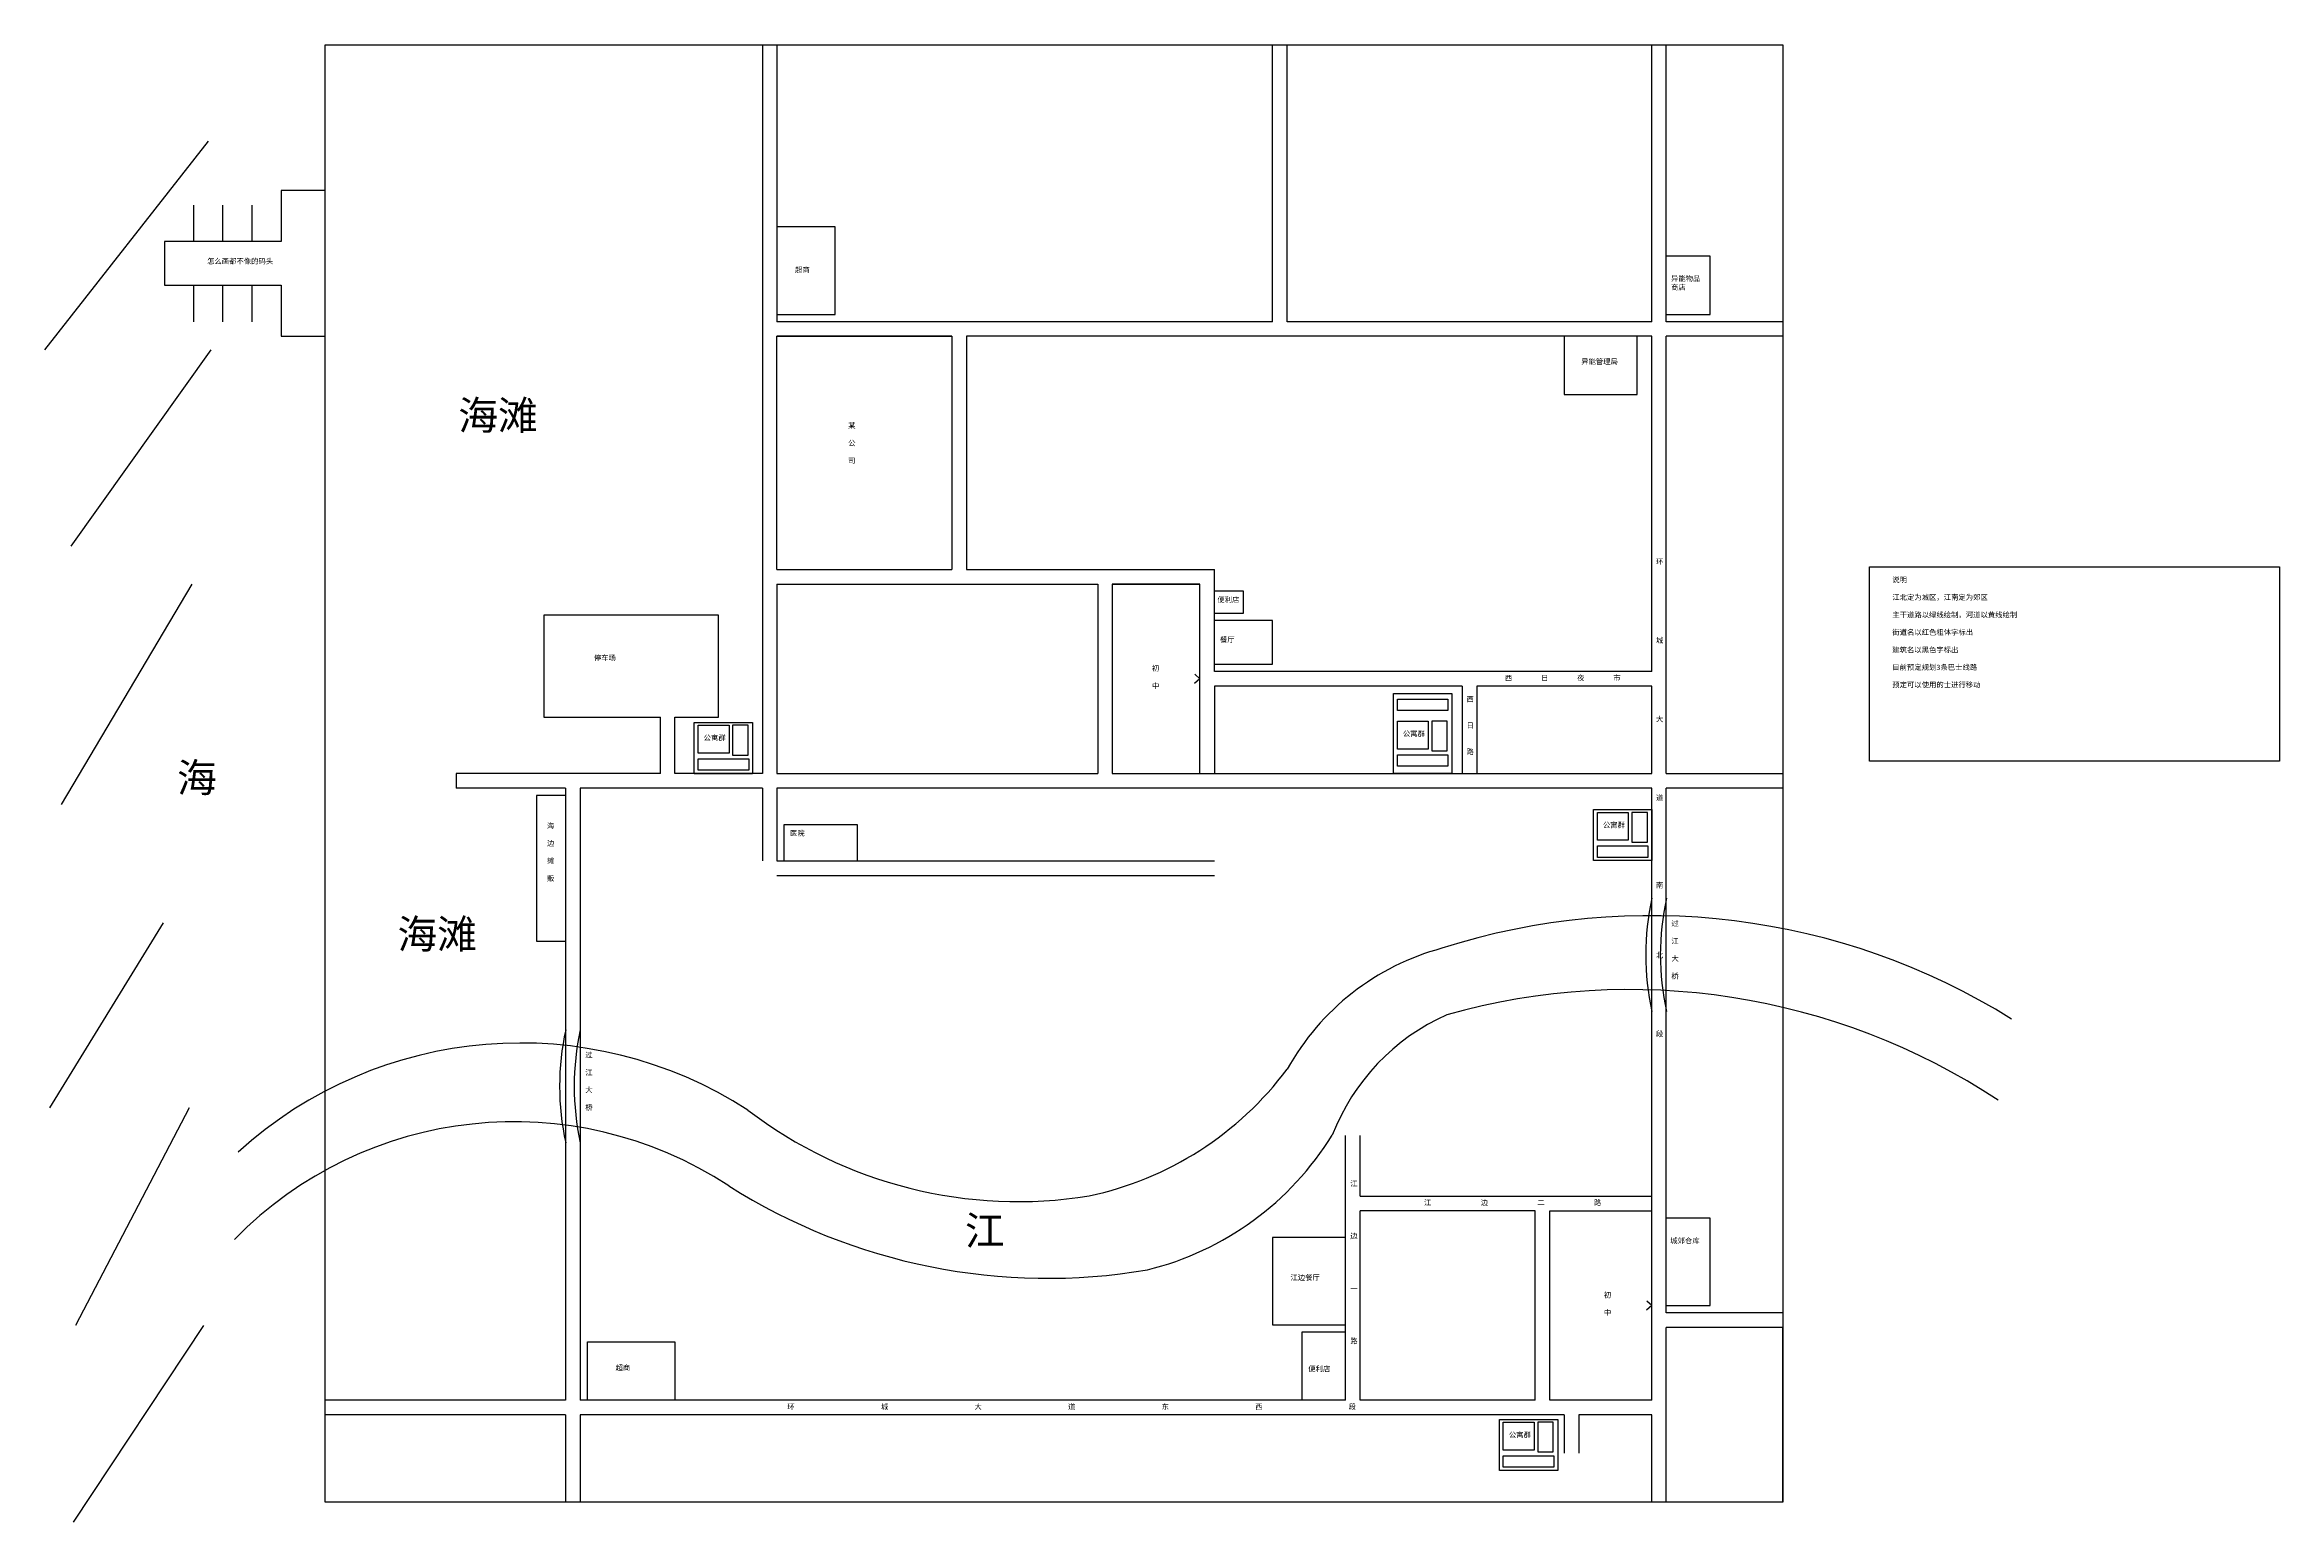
# Model space of a CAD drawing. Header units: millimetres. Extents: x 611 to 15939, y 1151 to 11288.
import ezdxf

# ---------------------------------------------------------------- set-up
doc = ezdxf.new("R2010")
doc.units = ezdxf.units.MM
doc.styles.get("Standard").update_dxf_attribs({"font": 'arial.ttf'})

msp = doc.modelspace()

# ---------------------------------------------------------------- linework, layer by layer
for p, q in [((2534, 1288), (2534, 11288)), ((2534, 11288), (12534, 11288)), ((2534, 11288), (5534, 11288)), ((5534, 11288), (5534, 6288)), ((5634, 11288), (5634, 9388)), ((9034, 9388), (9034, 11288)), ((9134, 9388), (9134, 11288)), ((11634, 9388), (11634, 11288)), ((11734, 9388), (11734, 11288)), ((12534, 11288), (12534, 1288)), ((1733, 10626), (611, 9196)), ((2534, 10288), (2234, 10288)), ((2234, 10288), (2234, 9938)), ((1634, 9938), (1634, 10188)), ((1834, 9938), (1834, 10188)), ((2034, 9938), (2034, 10188)), ((6034, 10038), (5634, 10038)), ((6034, 9438), (6034, 10038)), ((2234, 9938), (1434, 9938)), ((1434, 9938), (1434, 9638)), ((12034, 9838), (11734, 9838)), ((12034, 9438), (12034, 9838)), ((1434, 9638), (2234, 9638)), ((1634, 9388), (1634, 9638)), ((1834, 9388), (1834, 9638)), ((2034, 9388), (2034, 9638)), ((2234, 9638), (2234, 9288)), ((5634, 9438), (6034, 9438)), ((9034, 9388), (5634, 9388)), ((11634, 9388), (9134, 9388)), ((11734, 9438), (12034, 9438)), ((12534, 9388), (11734, 9388)), ((2234, 9288), (2534, 9288)), ((5634, 9288), (6834, 9288)), ((6834, 9288), (5634, 9288)), ((5634, 7688), (5634, 9288)), ((6834, 9288), (6834, 7688)), ((11634, 9288), (6934, 9288)), ((6934, 9288), (6934, 7688)), ((11034, 9288), (11034, 8888)), ((11634, 9288), (11034, 9288)), ((11534, 8888), (11534, 9288)), ((11634, 6988), (11634, 9288)), ((12534, 9288), (11734, 9288)), ((11734, 6288), (11734, 9288)), ((1750, 9196), (790, 7847)), ((11034, 8888), (11534, 8888)), ((5634, 7688), (6834, 7688)), ((6934, 7688), (8634, 7688)), ((8634, 6988), (8634, 7688)), ((1620, 7587), (725, 6075)), ((5634, 7588), (7834, 7588)), ((5634, 7588), (5634, 6288)), ((7834, 7588), (7834, 6288)), ((8534, 7588), (7934, 7588)), ((7934, 7588), (7934, 6288)), ((7934, 7588), (8534, 7588)), ((8534, 6288), (8534, 7588)), ((8834, 7538), (8634, 7538)), ((8834, 7388), (8834, 7538)), ((5234, 7374), (4034, 7374)), ((4034, 7374), (4034, 6674)), ((5234, 6674), (5234, 7374)), ((8634, 7388), (8834, 7388)), ((9034, 7338), (8634, 7338)), ((9034, 7038), (9034, 7338)), ((8534, 6938), (8499, 6906)), ((8534, 6938), (8500, 6969)), ((8634, 7038), (9034, 7038)), ((11634, 6988), (8634, 6988)), ((10334, 6888), (8634, 6888)), ((8634, 6888), (8634, 6288)), ((9862, 6638), (9862, 6838)), ((9862, 6838), (10262, 6838)), ((10262, 6838), (10262, 6638)), ((10334, 6888), (10334, 6288)), ((11634, 6888), (10434, 6888)), ((10434, 6888), (10434, 6288)), ((11634, 6288), (11634, 6888)), ((4034, 6674), (4834, 6674)), ((4834, 6288), (4834, 6674)), ((4934, 6288), (4934, 6674)), ((4934, 6674), (5234, 6674)), ((9862, 6288), (9862, 6638)), ((10262, 6638), (10262, 6288)), ((4834, 6288), (3434, 6288)), ((3434, 6288), (3434, 6188)), ((4834, 6288), (4284, 6288)), ((5534, 6288), (4934, 6288)), ((5284, 6288), (4934, 6288)), ((5067, 6288), (5467, 6288)), ((5534, 6288), (5484, 6288)), ((5634, 6288), (7834, 6288)), ((5634, 6288), (7834, 6288)), ((7934, 6288), (10334, 6288)), ((7934, 6288), (11634, 6288)), ((9862, 6288), (10262, 6288)), ((10262, 6288), (9862, 6288)), ((10434, 6288), (11634, 6288)), ((11734, 6288), (12534, 6288)), ((4184, 6188), (3434, 6188)), ((4184, 6138), (3984, 6138)), ((3984, 6138), (3984, 5138)), ((4184, 6188), (4184, 1988)), ((5534, 6188), (4284, 6188)), ((4284, 6188), (4284, 1988)), ((5534, 6188), (5534, 5688)), ((5634, 6188), (5634, 5688)), ((11634, 6188), (5634, 6188)), ((11634, 1988), (11634, 6188)), ((12534, 6188), (11734, 6188)), ((11734, 2588), (11734, 6188)), ((11634, 5691), (11634, 6041)), ((5684, 5688), (5684, 5938)), ((5684, 5938), (6184, 5938)), ((6184, 5938), (6184, 5688)), ((5634, 5688), (8634, 5688)), ((5634, 5688), (5684, 5688)), ((5634, 5588), (8634, 5588)), ((1424, 5263), (644, 3995)), ((3984, 5138), (4184, 5138)), ((1603, 3995), (823, 2500)), ((9534, 1988), (9534, 3805)), ((9634, 3388), (9634, 3805)), ((9634, 3388), (11634, 3388)), ((9634, 1988), (9634, 3288)), ((10834, 3288), (9634, 3288)), ((10834, 1988), (10834, 3288)), ((10934, 1988), (10934, 3288)), ((10934, 3288), (11634, 3288)), ((12034, 3238), (11734, 3238)), ((12034, 2638), (12034, 3238)), ((9534, 3105), (9034, 3105)), ((9034, 3105), (9034, 2505)), ((11634, 2638), (11599, 2606)), ((11634, 2638), (11600, 2669)), ((11734, 2588), (11734, 2638)), ((11734, 2638), (12034, 2638)), ((1701, 2500), (806, 1151)), ((9034, 2505), (9534, 2505)), ((9534, 2455), (9234, 2455)), ((9234, 2455), (9234, 1988)), ((12534, 2588), (11734, 2588)), ((11734, 1288), (11734, 2488)), ((12534, 2488), (11734, 2488)), ((12534, 1288), (12534, 2488)), ((4334, 1988), (4334, 2388)), ((4334, 2388), (4934, 2388)), ((4934, 2388), (4934, 1988)), ((4184, 1988), (2534, 1988)), ((4184, 1888), (2534, 1888)), ((4184, 1888), (4184, 1288)), ((9534, 1988), (4284, 1988)), ((4284, 1888), (4284, 1288)), ((11034, 1888), (4284, 1888)), ((10834, 1988), (9634, 1988)), ((10834, 1988), (9634, 1988)), ((11634, 1988), (10934, 1988)), ((11034, 1888), (11034, 1624)), ((11634, 1888), (11134, 1888)), ((11134, 1888), (11134, 1624)), ((11634, 1288), (11634, 1888)), ((12534, 1288), (2534, 1288))]:
    msp.add_line(p, q)
for points in [[(13127, 7706), (15939, 7706), (15939, 6373), (13127, 6373)], [(9890, 6798), (10236, 6798), (10236, 6721), (9890, 6721)], [(5067, 6638), (5467, 6638), (5467, 6288), (5067, 6288)], [(5094, 6619), (5305, 6619), (5305, 6428), (5094, 6428)], [(5436, 6619), (5330, 6619), (5330, 6415), (5436, 6415)], [(9890, 6647), (10100, 6647), (10100, 6455), (9890, 6455)], [(10232, 6647), (10126, 6647), (10126, 6443), (10232, 6443)], [(5094, 6389), (5440, 6389), (5440, 6311), (5094, 6311)], [(9890, 6416), (10236, 6416), (10236, 6338), (9890, 6338)], [(11234, 6041), (11634, 6041), (11634, 5691), (11234, 5691)], [(11262, 6021), (11472, 6021), (11472, 5830), (11262, 5830)], [(11604, 6021), (11498, 6021), (11498, 5818), (11604, 5818)], [(11262, 5791), (11608, 5791), (11608, 5713), (11262, 5713)], [(10589, 1857), (10989, 1857), (10989, 1507), (10589, 1507)], [(10616, 1837), (10827, 1837), (10827, 1646), (10616, 1646)], [(10958, 1837), (10853, 1837), (10853, 1634), (10958, 1634)], [(10616, 1607), (10962, 1607), (10962, 1529), (10616, 1529)]]:
    msp.add_lwpolyline(points, close=True)
for centre in [(13411, 5044), (13511, 5044), (5961, 4142), (6061, 4142)]:
    msp.add_arc(centre, 1818, 167.6739, 192.3261)
at = {"color": 41, "true_color": 0xf4ee51}
for centre, radius, start, end in [((11625, 635), 4678, 58.0334, 107.7975), ((10646, 3418), 1731, 105.1237, 150.8659), ((11478, 204), 4602, 56.6204, 105.7576), ((10841, 3264), 1500, 114.1291, 158.7646), ((3874, 1560), 2879, 57.1751, 132.2504), ((7298, 5631), 2291, 282.0123, 323.2602), ((3831, 1217), 2682, 56.7119, 135.65), ((7287, 6394), 3043, 232.5108, 279.2383), ((7680, 4893), 2070, 283.828, 328.373), ((7489, 6909), 4084, 237.6466, 279.6697)]:
    msp.add_arc(centre, radius, start, end, dxfattribs=at)

# ---------------------------------------------------------------- texts
at = {"attachment_point": 1}
for s, width, heights, insert, char_height in [('{\\fSimSun|b0|i0|c134|p2;怎么画都不像的码头}', 546.63, [117], (1725, 9821), 36), ('{\\fSimSun|b0|i0|c134|p2;超商}', 278.79, [71.3], (5758, 9762), 36), ('{\\fSimSun|b0|i0|c134|p2;异能物品\\P商店}', 278.79, [199], (11766, 9702), 36), ('{\\fSimSun|b0|i0|c134|p2;异能管理局}', 278.79, [71.3], (11150, 9132), 36), ('{\\fSimSun|b0|i0|c134|p2;海滩}', 767.85, [328], (3448, 8845), 200), ('{\\fSimSun|b0|i0|c134|p2;某\\P\\P公\\P\\P司}', 107.55, [589], (6122, 8693), 36), ('{\\fSimSun|b0|i0|c134|p2;说明\\P\\P江北定为城区，江南定为郊区\\P\\P主干道路以绿线绘制，河道以黄线绘制\\P\\P街道名以红色粗体字标出\\P\\P建筑名以黑色字标出\\P\\P目前预定规划3条巴士线路\\P\\P预定可以使用的士进行移动}', 2546.51, [1202], (13284, 7635), 36), ('{\\fSimSun|b0|i0|c134|p2;便利店}', 180.06, [113], (8655, 7499), 36), ('{\\fSimSun|b0|i0|c134|p2;餐厅}', 180.06, [113], (8672, 7224), 36), ('{\\fSimSun|b0|i0|c134|p2;停车场}', 180.06, [113], (4378, 7099), 36), ('{\\fSimSun|b0|i0|c134|p2;初\\P\\P中}', 218.56, [224], (8206, 7028), 36), ('{\\fSimSun|b1|i0|c134|p2;\\C242;\\c2564301;西       日       夜       市}', 872.19, [49.9], (10627, 6962), 36), ('{\\fSimSun|b0|i0|c134|p2;公寓群}', 180.06, [113], (5131, 6551), 36), ('{\\fSimSun|b0|i0|c134|p2;公寓群}', 180.06, [113], (9927, 6579), 36), ('{\\fSimSun|b0|i0|c134|p2;海}', 134.09, [0], (1519, 6359), 200), ('{\\fSimSun|b0|i0|c134|p2;海\\P\\P边\\P\\P摊\\P\\P贩}', 50, [466], (4056, 5947), 36), ('{\\fSimSun|b0|i0|c134|p2;医院}', 134.09, [0], (5723, 5897), 36), ('{\\fSimSun|b0|i0|c134|p2;公寓群}', 180.06, [113], (11299, 5953), 36), ('{\\fSimSun|b0|i0|c134|p2;海滩}', 767.85, [328], (3031, 5286), 200), ('{\\fSimSun|b0|i0|c134|p2;过\\P\\P江\\P\\P大\\P\\P桥}', 50, [466], (11769, 5277), 36), ('{\\fSimSun|b0|i0|c134|p2;过\\P\\P江\\P\\P大\\P\\P桥}', 50, [466], (4319, 4375), 36), ('{\\fSimSun|b0|i0|c134|p2;江}', 619.79, [260], (6923, 3252), 200), ('{\\fSimSun|b1|i0|c134|p2;\\C242;\\c2564301;江            边            二            路}', 3994.62, [49.9], (10072, 3362), 36), ('{\\fSimSun|b0|i0|c134|p2;城郊仓库}', 215.76, [78], (11761, 3101), 36), ('{\\fSimSun|b0|i0|c134|p2;江边餐厅}', 284.59, [110], (9156, 2848), 36), ('{\\fSimSun|b0|i0|c134|p2;初\\P\\P中}', 218.56, [224], (11306, 2728), 36), ('{\\fSimSun|b0|i0|c134|p2;超商}', 284.59, [110], (4527, 2230), 36), ('{\\fSimSun|b0|i0|c134|p2;便利店}', 284.59, [110], (9278, 2222), 36), ('{\\fSimSun|b1|i0|c134|p2;\\C242;\\c2564301;环                     城                     大                     道                     东                     西                     段}', 3994.62, [49.9], (5705, 1962), 36), ('{\\fSimSun|b0|i0|c134|p2;公寓群}', 180.06, [113], (10654, 1769), 36)]:
    msp.add_mtext_dynamic_manual_height_columns(s, width=width, gutter_width=12.5, heights=heights, dxfattribs=dict(at, insert=insert, char_height=char_height))
at = {"color": 242, "true_color": 0xcd2027, "char_height": 36, "attachment_point": 1}
for s, heights, insert in [('{\\fSimSun|b1|i0|c134|p2;环\\P\\P\\P\\P\\P\\P\\P\\P\\P城\\P\\P\\P\\P\\P\\P\\P\\P\\P大\\P\\P\\P\\P\\P\\P\\P\\P\\P道\\P\\P\\P\\P\\P\\P\\P\\P\\P\\P南\\P\\P\\P\\P\\P\\P\\P\\P北\\P\\P\\P\\P\\P\\P\\P\\P\\P段}', [3491], (11663, 7760)), ('{\\fSimSun|b1|i0|c134|p2;西\\P\\P\\P日\\P\\P\\P路}', [538], (10364, 6816)), ('{\\fSimSun|b1|i0|c134|p2;江\\P\\P\\P\\P\\P\\P边\\P\\P\\P\\P\\P\\P一\\P\\P\\P\\P\\P\\P路}', [1759], (9566, 3493))]:
    msp.add_mtext_dynamic_manual_height_columns(s, width=45.79, gutter_width=12.5, heights=heights, dxfattribs=dict(at, insert=insert))

doc.saveas('drawing.dxf')
